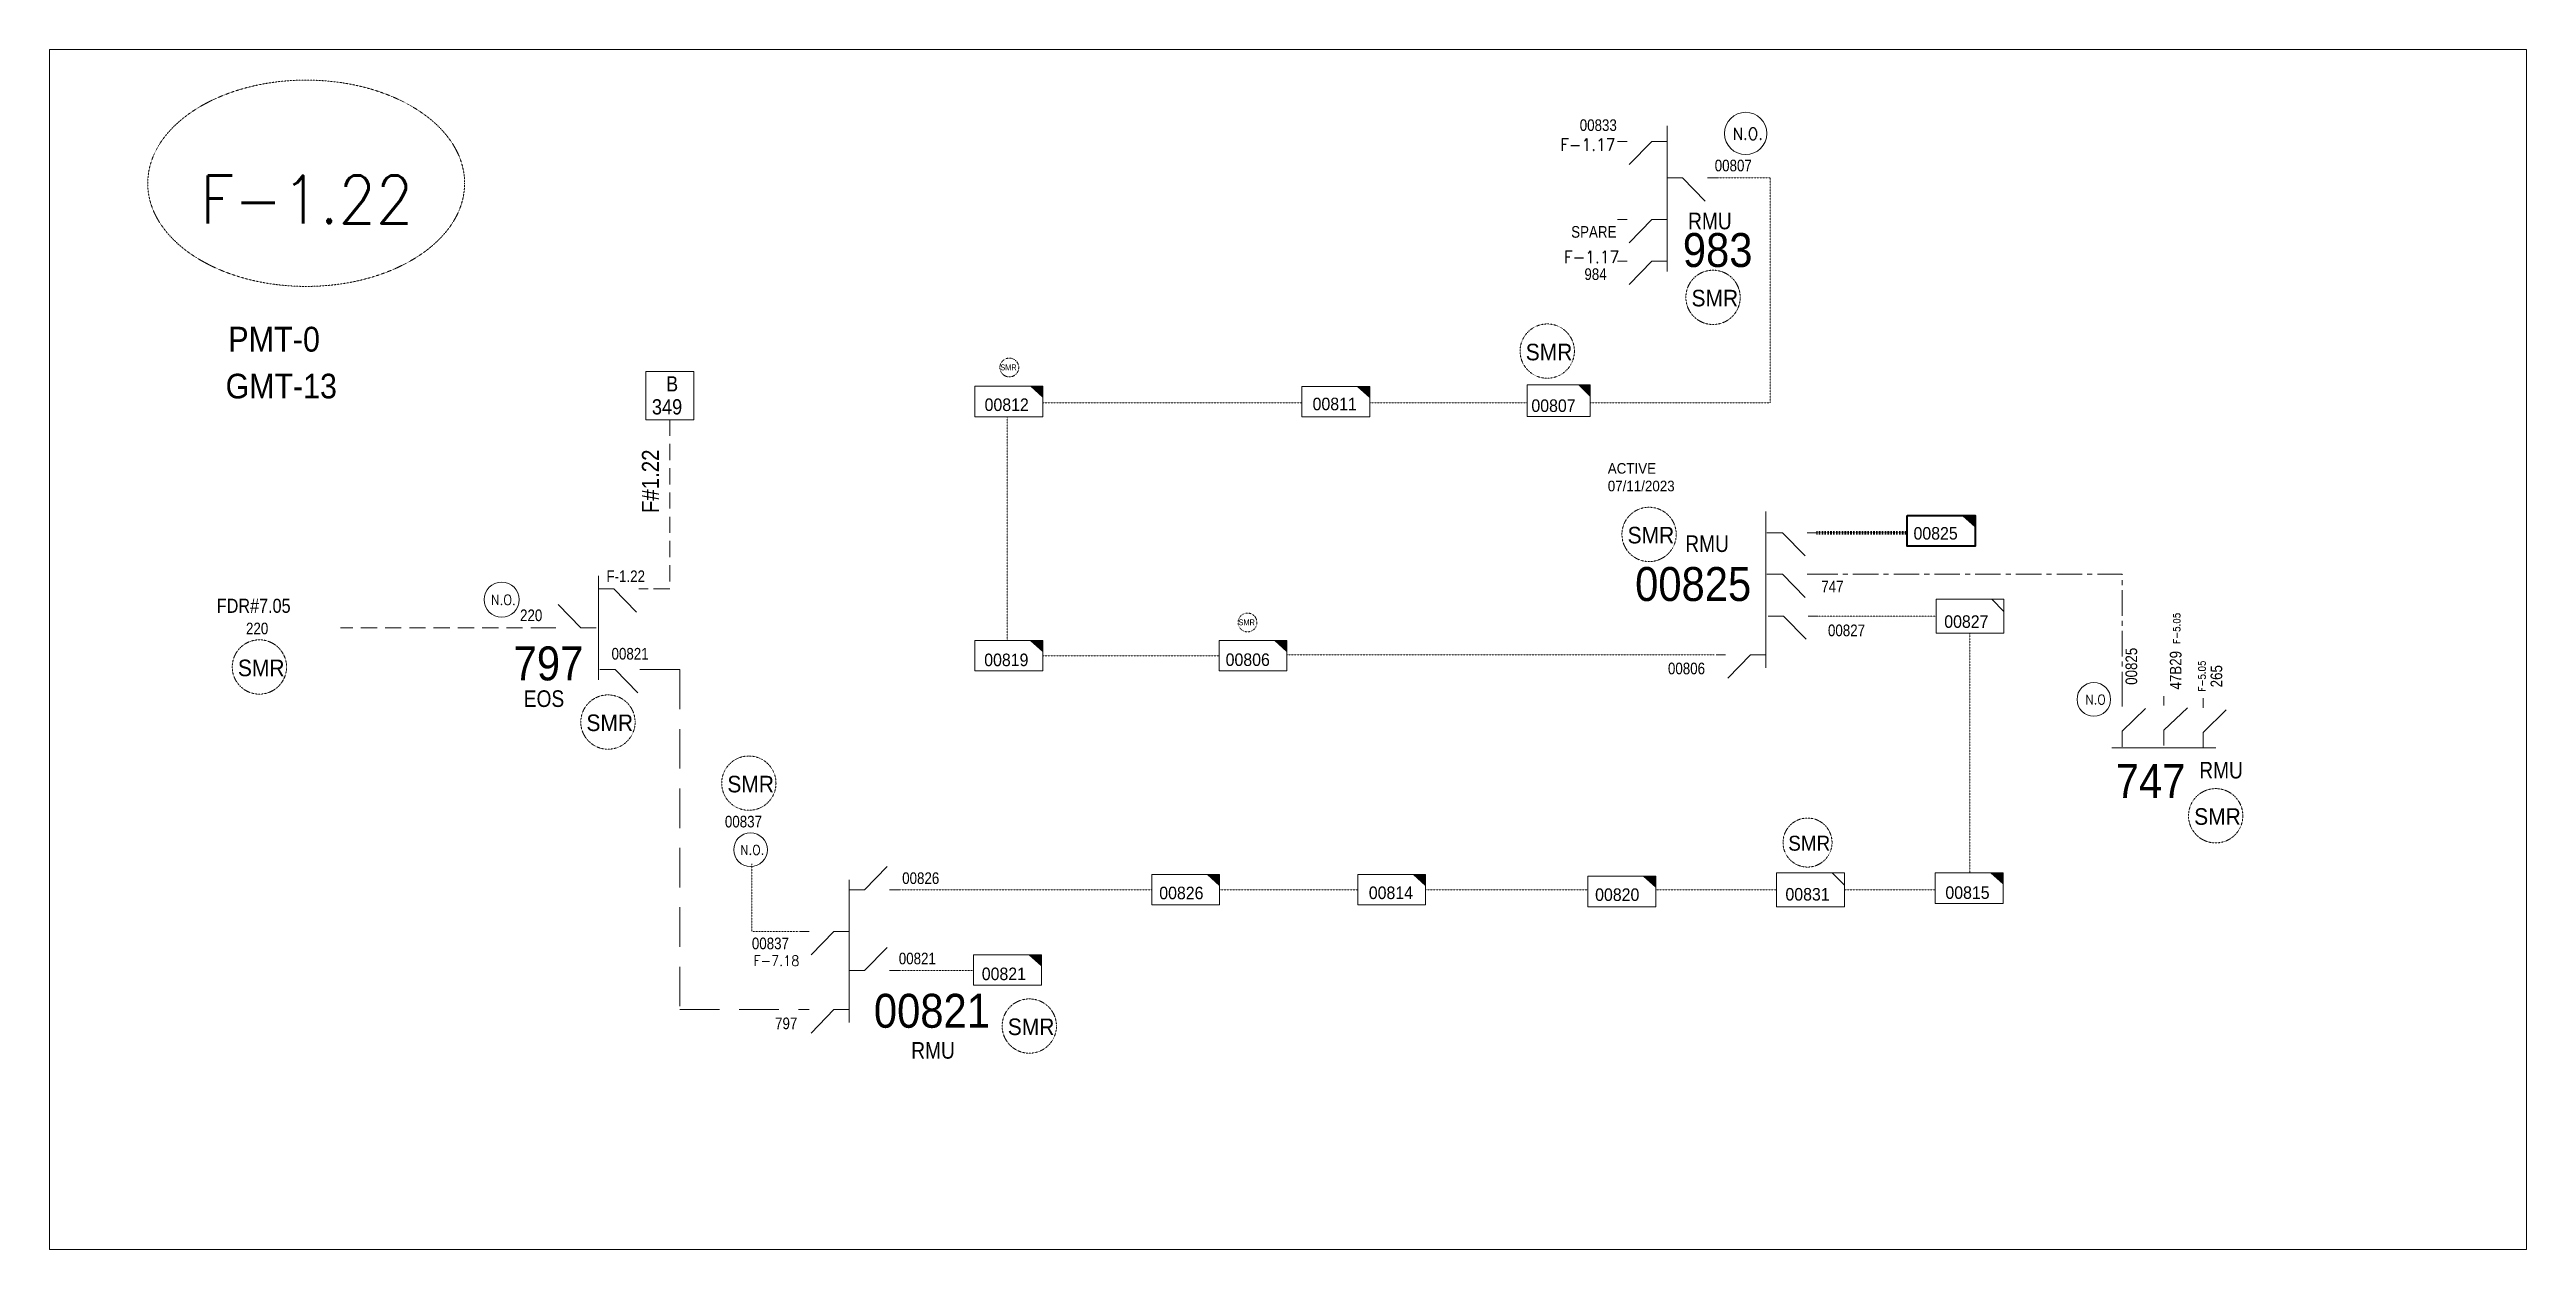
# Model space of a CAD drawing. Header units: metres. Extents: x 65984 to 144644, y -19036 to 23726.
# Drawn here: x 115214 to 116528, y 447 to 1083 of the extents above; entities that cross this region are included whole.
import ezdxf
from ezdxf.enums import TextEntityAlignment as Align

# ---------------------------------------------------------------- set-up
doc = ezdxf.new("R2010")
doc.units = ezdxf.units.M
doc.header["$MEASUREMENT"] = 0
for name, pattern in [('( Center )', [2, 1.25, -0.25, 0.25, -0.25]), ('DGN Style 3', [0.013877, 0, -0.013877]), ('HIDDEN2', [2381.25, 1587.5, -793.75])]:
    doc.linetypes.add(name, pattern=pattern)
doc.layers.get('0').update_dxf_attribs({"color": 95, "lineweight": 40})
for name, color, linetype, lineweight in [('d_eos', 111, 'Continuous', 40), ('d_eos no', 121, 'Continuous', 40), ('d_switch', 95, 'Continuous', 40), ('d_tf no', 6, 'Continuous', 40), ('d_ug cable', 95, 'Continuous', 40), ('d_ug main line', 95, 'Continuous', 40), ('FDR  1  05', 172, 'Continuous', 40), ('FDR  1  16', 234, 'Continuous', 40), ('FDR  5  05', 6, 'Continuous', 40), ('fedr no', 95, 'Continuous', 40), ('GRID STATION 01', 7, 'Continuous', 40), ('Level 37', 7, 'Continuous', 0), ('O H MAIN FEEDER', 4, 'Continuous', 100), ('SW N O', 114, 'Continuous', 30)]:
    doc.layers.add(name, color=color, linetype=linetype, lineweight=lineweight)
doc.styles.add('NASKHF', font='naskhf.shx', dxfattribs={"height": 8})
doc.styles.add('Style-Arial', font='arial.ttf')
doc.styles.add('Style-ENGINEERING', font='ENGINEERING.shx')
doc.styles.add('Style-msdefault', font='msdefault.shx')
doc.styles.add('Style-STANDARD', font='STANDARD.shx')

msp = doc.modelspace()

# ---------------------------------------------------------------- texts
at = {"layer": 'd_eos no', "color": 2, "linetype": 'Continuous', "lineweight": 13, "style": 'Style-Arial', "width": 0.88}
for s, p in [('983', (116080.4, 985.5)), ('747', (116309.9, 703.9)), ('00821', (115651.5, 582.1))]:
    msp.add_text(s, height=18, dxfattribs=at).set_placement(p, align=Align.TOP_LEFT)
at = {"layer": 'd_eos no', "color": 7, "linetype": 'Continuous', "lineweight": 13, "style": 'Style-Arial', "width": 0.88}
msp.add_text('PMT-0', height=13.18, dxfattribs=at).set_placement((115309.2, 935.8), align=Align.TOP_LEFT)
at = {"layer": 'd_eos no', "color": 121, "linetype": 'Continuous', "lineweight": 13, "style": 'Style-Arial', "width": 0.88}
msp.add_text('00825', height=18, dxfattribs=at).set_placement((116055.1, 808.4), align=Align.TOP_LEFT)
at = {"layer": 'd_eos no', "color": 2, "linetype": 'Continuous', "lineweight": 13, "style": 'Style-Arial', "width": 0.88}
msp.add_text('797', height=18, dxfattribs=at).set_placement((115460.5, 748.3))
at = {"layer": 'd_eos no', "color": 7, "linetype": 'Continuous', "lineweight": 13, "insert": (115307.8, 910.9), "char_height": 13.088, "attachment_point": 1, "style": 'NASKHF'}
msp.add_mtext('\\fArial|b0|i0|c178178|p39;\\H1x;\\W0.88;GMT-13\\P', dxfattribs=at)
at = {"layer": 'd_switch', "color": 74, "linetype": 'Continuous', "lineweight": 13, "style": 'Style-ENGINEERING', "width": 0.857143}
msp.add_text('00833', height=6.17, dxfattribs=at).set_placement((116045.4, 1045.8), align=Align.TOP_RIGHT)
at = {"layer": 'd_switch', "color": 2, "linetype": 'Continuous', "lineweight": 13, "style": 'Style-ENGINEERING', "width": 0.857143}
for s, p in [('00807', (116097.3, 1024.4)), ('SPARE', (116021.2, 989.2)), ('220', (115318.6, 778.9)), ('00837', (115572.5, 676.5)), ('00821', (115664.7, 603.9)), ('797', (115599.1, 569.5))]:
    msp.add_text(s, height=6.17, dxfattribs=at).set_placement(p, align=Align.TOP_LEFT)
at = {"layer": 'd_switch', "color": 74, "linetype": 'Continuous', "lineweight": 13, "style": 'Style-ENGINEERING', "width": 0.857143}
msp.add_text('984', height=6.17, dxfattribs=at).set_placement((116028.2, 966.8), align=Align.TOP_LEFT)
at = {"layer": 'd_switch', "color": 7, "linetype": 'Continuous', "lineweight": 13, "style": 'Style-ENGINEERING', "width": 0.857143}
for s, p in [('F-1.22', (115509.7, 806.6)), ('220', (115463.9, 785.9)), ('00821', (115512.4, 765.5)), ('00806', (116072.5, 757.7)), ('00837', (115586.8, 611.9))]:
    msp.add_text(s, height=6.17, dxfattribs=at).set_placement(p, align=Align.TOP_LEFT)
for s, rotation, p in [('747', 0.0004, (116165.6, 801.1)), ('00827', 0.0004, (116177, 777.9)), ('00825', 90, (116315.1, 765.6)), ('47B29', 90, (116338.6, 763.9)), ('265', 90, (116360.2, 756.4))]:
    msp.add_text(s, height=6.17, rotation=rotation, dxfattribs=at).set_placement(p, align=Align.TOP_RIGHT)
at = {"layer": 'd_switch', "color": 55, "linetype": 'Continuous', "lineweight": 30, "style": 'Style-msdefault', "width": 0.857143}
msp.add_text('FDR#7.05', height=7.49, dxfattribs=at).set_placement((115303.1, 791.6), align=Align.TOP_LEFT)
at = {"layer": 'd_switch', "color": 1, "linetype": 'Continuous', "lineweight": 13, "style": 'Style-ENGINEERING', "width": 0.857143}
msp.add_text('00826', height=6.17, dxfattribs=at).set_placement((115666.5, 646.5), align=Align.TOP_LEFT)
at = {"layer": 'd_tf no', "color": 1, "linetype": 'Continuous', "lineweight": 40, "style": 'Style-msdefault', "width": 0.945946}
for height, p in [(8.79, (116085, 955.4)), (8.79, (115997.1, 926.8)), (8.79, (116051.1, 829.7)), (8.79, (115314.3, 759.3)), (8.79, (115499.1, 730.2)), (8.79, (115573.8, 697.7)), (8.79, (116351.5, 680.5)), (7.91, (116136.3, 665.9)), (8.79, (115722.5, 569))]:
    msp.add_text('SMR', height=height, dxfattribs=at).set_placement(p, align=Align.TOP_LEFT)
at = {"layer": 'd_tf no', "color": 1, "linetype": 'Continuous', "lineweight": 13, "style": 'Style-msdefault', "width": 0.945946}
for s, p in [('00826', (115802.8, 638.9)), ('00814', (115913.9, 639))]:
    msp.add_text(s, height=6.66, dxfattribs=at).set_placement(p, align=Align.TOP_LEFT)
at = {"layer": 'd_tf no', "color": 2, "linetype": 'Continuous', "lineweight": 13, "style": 'Style-msdefault', "width": 0.945946}
msp.add_text('00821', height=6.66, dxfattribs=at).set_placement((115708.7, 596), align=Align.TOP_LEFT)
at = {"layer": 'd_tf no', "color": 121, "linetype": 'Continuous', "lineweight": 40, "insert": (116040.6, 863.5), "char_height": 5.6, "attachment_point": 1, "style": 'NASKHF'}
msp.add_mtext('\\Fmsdefault;\\H1x;\\W0.945946;ACTIVE\\P07/11/2023\\P', dxfattribs=at)
at = {"layer": 'FDR  5  05', "color": 2, "linetype": 'Continuous', "lineweight": 13, "style": 'Style-msdefault', "width": 0.945946}
for s, p in [('00812', (115710.2, 897.8)), ('00807', (116000.1, 897.3)), ('00806', (115838, 762.6)), ('00831', (116134.8, 638.2))]:
    msp.add_text(s, height=6.66, dxfattribs=at).set_placement(p, align=Align.TOP_LEFT)
at = {"layer": 'FDR  5  05', "color": 1, "linetype": 'Continuous', "lineweight": 13, "style": 'Style-msdefault', "width": 0.945946}
for s, p in [('00811', (115884.1, 898.2)), ('00827', (116219, 782.8)), ('00819', (115710, 762.5)), ('00820', (116033.9, 638)), ('00815', (116219.6, 639.1))]:
    msp.add_text(s, height=6.66, dxfattribs=at).set_placement(p, align=Align.TOP_LEFT)
at = {"layer": 'FDR  5  05', "color": 1, "linetype": 'Continuous', "lineweight": 40, "style": 'Style-msdefault', "width": 0.945946}
msp.add_text('00825', height=6.66, dxfattribs=at).set_placement((116202.7, 829.6), align=Align.TOP_LEFT)
at = {"layer": 'fedr no', "color": 2, "linetype": 'Continuous', "lineweight": 40, "attachment_point": 5, "style": 'Style-STANDARD'}
for s, insert, char_height in [('F-1.17', (116030, 1032.4), 6.57), ('F-1.17', (116032, 972.8), 6.57), ('F-7.18', (115599.8, 599.6), 5.47)]:
    msp.add_mtext(s, dxfattribs=dict(at, insert=insert, char_height=char_height))
at = {"layer": 'fedr no', "color": 6, "linetype": 'Continuous', "lineweight": 13, "insert": (115350.8, 1003.3), "char_height": 25.36, "attachment_point": 5, "style": 'Style-STANDARD'}
msp.add_mtext('F-1.22', dxfattribs=at)
at = {"layer": 'fedr no', "color": 2, "linetype": 'Continuous', "lineweight": 40, "char_height": 3.68, "attachment_point": 5, "rotation": 90, "style": 'Style-STANDARD'}
for insert in [(116342.3, 775.9), (116355.7, 750.6)]:
    msp.add_mtext('F-5.05', dxfattribs=dict(at, insert=insert))
at = {"layer": 'GRID STATION 01', "color": 1, "linetype": 'Continuous', "lineweight": 13, "style": 'Style-msdefault', "width": 0.888889}
for s, p in [('B', (115541.3, 909.6)), ('349', (115533.8, 897.4))]:
    msp.add_text(s, height=8.1, dxfattribs=at).set_placement(p, align=Align.TOP_LEFT)
at = {"layer": 'GRID STATION 01', "color": 1, "linetype": 'Continuous', "lineweight": 13, "style": 'Style-msdefault', "width": 0.9}
msp.add_text('F#1.22', height=9, rotation=90, dxfattribs=at).set_placement((115528.5, 837), align=Align.TOP_LEFT)
at = {"layer": 'Level 37', "color": 2, "linetype": 'Continuous', "lineweight": 13, "style": 'Style-msdefault', "width": 0.86}
for p in [(116106.3, 996.3), (116104.8, 825.2), (116377.3, 705.1), (115694.4, 556.5)]:
    msp.add_text('RMU', height=8.82, rotation=0.0004, dxfattribs=at).set_placement(p, align=Align.TOP_RIGHT)
at = {"layer": 'Level 37', "color": 1, "linetype": 'Continuous', "lineweight": 13, "ltscale": 0.81, "style": 'Style-msdefault', "width": 0.86}
for p in [(115727.2, 912.7), (115853.5, 777.5)]:
    msp.add_text('SMR', height=3.13, rotation=359.9996, dxfattribs=at).set_placement(p, align=Align.RIGHT)
at = {"layer": 'Level 37', "color": 2, "linetype": 'Continuous', "lineweight": 13, "style": 'Style-msdefault', "width": 0.86}
msp.add_text('EOS', height=8.82, rotation=359.9996, dxfattribs=at).set_placement((115487.3, 734.2), align=Align.RIGHT)

# ---------------------------------------------------------------- blocks, each defined once
blk = doc.blocks.new('*U1245')
at = {"layer": 'd_eos', "color": 2, "linetype": 'Continuous', "lineweight": 13, "ltscale": 1.126034}
for p, q in [((0.15, -13.36), (0.15, 17.24)), ((-5.07, 1.97), (-11.73, 8.84)), ((0.15, 13.44), (4.71, 13.44)), ((4.71, 13.44), (11.37, 6.58)), ((12, 13.44), (14.77, 13.44)), ((-12.36, 1.97), (-15.13, 1.97)), ((-0.51, 1.97), (-5.07, 1.97)), ((0.51, -10.36), (5.07, -10.36)), ((5.07, -10.36), (11.73, -17.22)), ((12.36, -10.36), (15.13, -10.36))]:
    blk.add_line(p, q, dxfattribs=at)
blk = doc.blocks.new('TF_8')
at = {"color": 0, "linetype": 'ByBlock', "lineweight": -2}
blk.add_line((6.3, 4.95), (9.9, 1.35), dxfattribs=at)
blk.add_3dface([(-10.1, 4.95), (9.9, 4.95), (9.9, -5.05), (-10.1, -5.05)], dxfattribs=at)
blk = doc.blocks.new('exist.us-1000kva')
at = {"color": 0, "linetype": 'ByBlock', "lineweight": -2, "flags": 128}
blk.add_lwpolyline([(40, 12.9), (32.8, 20), (40, 20)], close=True, dxfattribs=at)
at = {"color": 0, "linetype": 'ByBlock', "lineweight": -2, "extrusion": (0, 0, -1)}
blk.add_solid([(-40, 12.9), (-32.8, 20), (-40, 20)], dxfattribs=at)
at = {"color": 0, "linetype": 'ByBlock', "lineweight": -2, "xscale": 2, "yscale": 2}
blk.add_blockref('TF_8', (20.2, 10.1), dxfattribs=at)
blk = doc.blocks.new('*U1429')
at = {"layer": 'SW N O', "color": 3, "lineweight": 13, "ltscale": 0.426762}
blk.add_circle((0, 0), 16.8, dxfattribs=at)
at = {"layer": 'SW N O', "color": 3, "lineweight": 13, "style": 'Style-STANDARD'}
blk.add_text('N.O.', height=9.6, dxfattribs=at).set_placement((1.7, -0.2), align=Align.MIDDLE_CENTER)
blk = doc.blocks.new('*U893')
at = {"layer": 'SW N O', "color": 3, "lineweight": 13}
blk.add_circle((0, 0), 16.8, dxfattribs=at)
at = {"layer": 'SW N O', "color": 3, "lineweight": 13, "style": 'Style-STANDARD'}
blk.add_text('N.O.', height=9.6, dxfattribs=at).set_placement((1.7, -0.2), align=Align.MIDDLE_CENTER)
blk = doc.blocks.new('*U3520')
at = {"layer": 'SW N O', "color": 3, "lineweight": 13, "ltscale": 0.426762}
blk.add_circle((0, 0), 16.8, dxfattribs=at)
at = {"layer": 'SW N O', "color": 3, "lineweight": 13, "style": 'Style-STANDARD'}
blk.add_text('N.O', height=9.6, dxfattribs=at).set_placement((1.7, -0.2), align=Align.MIDDLE_CENTER)
blk = doc.blocks.new('*U3935')
at = {"layer": 'SW N O', "color": 3, "lineweight": 13, "ltscale": 0.426762}
blk.add_circle((0, 0), 16.8, dxfattribs=at)
at = {"layer": 'SW N O', "color": 3, "lineweight": 13, "style": 'Style-STANDARD'}
blk.add_text('N.O.', height=9.6, dxfattribs=at).set_placement((1.7, -0.2), align=Align.MIDDLE_CENTER)

# ---------------------------------------------------------------- linework, layer by layer
at = {"layer": 'd_eos', "color": 2, "linetype": 'Continuous', "lineweight": 13, "ltscale": 1.126034}
for p, q in [((116072.1, 965.2), (116072.1, 1042.4)), ((116050.8, 1034.1), (116045.8, 1034.1)), ((116063.9, 1034.1), (116051.9, 1021.8)), ((116072.1, 1034.1), (116063.9, 1034.1)), ((116072.1, 1014.7), (116080.3, 1014.7)), ((116080.3, 1014.7), (116092.3, 1002.4)), ((116093.5, 1014.7), (116098.4, 1014.7)), ((116050.8, 992.7), (116045.8, 992.7)), ((116063.9, 992.7), (116051.9, 980.3)), ((116072.1, 992.7), (116063.9, 992.7)), ((116050.8, 970.6), (116045.8, 970.6)), ((116063.9, 970.6), (116051.9, 958.2)), ((116072.1, 970.6), (116063.9, 970.6)), ((116124.4, 837.9), (116124.4, 754.9)), ((116125, 826.6), (116133.2, 826.6)), ((116133.2, 826.6), (116145.2, 814.3)), ((116146.3, 826.6), (116151.3, 826.6)), ((116125, 804.6), (116133.2, 804.6)), ((116133.2, 804.6), (116145.2, 792.3)), ((116146.3, 804.6), (116151.3, 804.6)), ((116125.6, 782.4), (116133.8, 782.4)), ((116133.8, 782.4), (116145.8, 770.1)), ((116146.9, 782.4), (116151.9, 782.4)), ((116103, 761.8), (116098, 761.8)), ((116116.2, 761.8), (116104.2, 749.4)), ((116124.4, 761.8), (116116.2, 761.8)), ((116313.3, 734.4), (116313.3, 739.4)), ((116335.5, 735), (116335.5, 740)), ((116356.2, 733.8), (116356.2, 738.8)), ((116313.3, 721.3), (116325.7, 733.3)), ((116335.5, 721.9), (116347.9, 733.8)), ((116356.2, 720.7), (116368.5, 732.7)), ((116307.9, 712.5), (116363, 712.5)), ((116313.3, 713.1), (116313.3, 721.3)), ((116335.5, 713.7), (116335.5, 721.9)), ((116356.2, 712.5), (116356.2, 720.7)), ((115646.6, 637.2), (115658.6, 649.6)), ((115638.4, 642.6), (115638.4, 566.9)), ((115638.4, 637.2), (115646.6, 637.2)), ((115659.8, 637.2), (115664.7, 637.2)), ((115617.1, 615.1), (115612.1, 615.1)), ((115630.2, 615.1), (115618.2, 602.7)), ((115638.4, 615.1), (115630.2, 615.1)), ((115646.6, 594.4), (115658.6, 606.7)), ((115638.4, 594.4), (115646.6, 594.4)), ((115659.8, 594.4), (115664.7, 594.4)), ((115617.1, 573.7), (115612.1, 573.7)), ((115630.2, 573.7), (115618.2, 561.3)), ((115638.4, 573.7), (115630.2, 573.7))]:
    msp.add_line(p, q, dxfattribs=at)
at = {"layer": 'd_ug cable', "color": 1, "linetype": 'DGN Style 3', "lineweight": 13}
msp.add_line((116097, 761.8), (115870.5, 761.8), dxfattribs=at)
at = {"layer": 'd_ug cable', "color": 2, "linetype": 'DGN Style 3', "lineweight": 13}
msp.add_line((115664.7, 594.4), (115704.3, 594.4), dxfattribs=at)
at = {"layer": 'd_ug cable', "color": 1, "linetype": 'DGN Style 3', "lineweight": 13, "flags": 128}
for points in [[(116098.4, 1014.7), (116126.7, 1014.7), (116126.7, 895.5), (116031.7, 895.5)], [(115878.4, 895.4), (115741.1, 895.4)], [(115997.8, 895.4), (115914.4, 895.4)], [(115722.2, 769.5), (115722.2, 888.1)], [(116214.6, 782.4), (116151.9, 782.4)], [(116232.6, 646.2), (116232.6, 773.3)], [(115834.6, 761.4), (115741, 761.4)], [(115586.7, 615.1), (115586.8, 651.1)], [(115664.7, 637.2), (115798.7, 637.2)], [(115834.8, 637.3), (115908, 637.3)], [(115944, 637.2), (116030, 637.2)], [(116066.4, 637.2), (116130, 637.2)], [(116166.3, 637.2), (116214.2, 637.2)], [(115611.6, 615.1), (115586.7, 615.1)]]:
    msp.add_lwpolyline(points, dxfattribs=at)
at = {"layer": 'd_ug cable', "color": 1, "linetype": 'HIDDEN2', "lineweight": 13, "ltscale": 0.0054}
for points in [[(115543.3, 886.5), (115543.3, 796.9), (115531.8, 796.9)], [(115478.1, 776.2), (115368.7, 776.2)]]:
    msp.add_lwpolyline(points, dxfattribs=at)
at = {"layer": 'd_ug cable', "color": 1, "linetype": 'DGN Style 3', "lineweight": 100, "flags": 128}
msp.add_lwpolyline([(116151.3, 826.6), (116199.3, 826.6)], dxfattribs=at)
at = {"layer": 'd_ug cable', "color": 2, "linetype": 'DGN Style 3', "lineweight": 13}
for centre, radius in [((116096.4, 951.4), 14.4), ((116008.5, 922.9), 14.4), ((115723.3, 914.2), 4.99), ((116062.5, 825.7), 14.4), ((115849.6, 779), 4.99), ((115325.7, 755.4), 14.4), ((115510.5, 726.2), 14.4), ((115585.2, 693.8), 14.4), ((116362.9, 676.5), 14.4), ((116146.5, 662.3), 13), ((115733.9, 565), 14.4)]:
    msp.add_circle(centre, radius, dxfattribs=at)
at = {"layer": 'd_ug main line', "color": 1, "linetype": 'HIDDEN2', "lineweight": 13, "ltscale": 0.01323}
msp.add_lwpolyline([(115532.5, 754), (115548.6, 754), (115548.6, 573.7), (115612.1, 573.7)], dxfattribs=at)
at = {"layer": 'FDR  1  16', "color": 1, "linetype": '( Center )', "lineweight": 13, "ltscale": 10.8, "flags": 128}
msp.add_lwpolyline([(116313.3, 739.4), (116313.3, 804.6), (116151.3, 804.6)], dxfattribs=at)
at = {"layer": 'fedr no', "color": 82, "linetype": 'DGN Style 3', "lineweight": 13, "true_color": 0x1dc70e}
msp.add_ellipse((115350.5, 1011.9), major_axis=(84, 0), ratio=0.651175, dxfattribs=at)
at = {"layer": 'GRID STATION 01', "color": 1, "lineweight": 13, "ltscale": 0.379284, "flags": 128}
msp.add_lwpolyline([(115556, 912.1), (115530.5, 912.1), (115530.5, 886.5), (115556, 886.5)], close=True, dxfattribs=at)
at = {"layer": 'O H MAIN FEEDER', "color": 140, "linetype": 'Continuous', "lineweight": 13, "flags": 128}
msp.add_lwpolyline([(115214.4, 1082.8), (116527.7, 1082.8), (116527.7, 446.5), (115214.4, 446.5)], close=True, dxfattribs=at)

# ---------------------------------------------------------------- block references
at = {"layer": 'd_eos', "color": 2, "linetype": 'Continuous', "lineweight": 13, "ltscale": 1.126034, "xscale": 1.8, "yscale": 1.8, "zscale": 1.8}
msp.add_blockref('*U1245', (115505.2, 772.7), dxfattribs=at)
at = {"layer": 'FDR  1  05', "color": 2, "linetype": 'Continuous', "lineweight": 13, "zscale": 0.7681720799818282}
for name, p, xscale, yscale in [('exist.us-1000kva', (115705.1, 888.1), 0.9, 0.81), ('exist.us-1000kva', (115834.5, 753.3), 0.9, 0.81), ('TF_8', (116148.3, 637.3), 1.8, 1.8), ('exist.us-1000kva', (115704.3, 586.6), 0.9, 0.81)]:
    msp.add_blockref(name, p, dxfattribs=dict(at, xscale=xscale, yscale=yscale))
at = {"layer": 'FDR  1  05', "color": 1, "linetype": 'Continuous', "lineweight": 13, "zscale": 0.7681720799818282}
for name, p, xscale, yscale in [('exist.us-1000kva', (115878.4, 888), 0.9, 0.81), ('TF_8', (116232.8, 782.4), 1.8, 1.8), ('exist.us-1000kva', (115705, 753.3), 0.9, 0.81), ('exist.us-1000kva', (115798.8, 629.2), 0.9, 0.81), ('exist.us-1000kva', (115908, 629.2), 0.9, 0.81), ('exist.us-1000kva', (116030.1, 628.3), 0.9, 0.81), ('exist.us-1000kva', (116214.2, 630), 0.9, 0.81)]:
    msp.add_blockref(name, p, dxfattribs=dict(at, xscale=xscale, yscale=yscale))
at = {"layer": 'FDR  1  05', "color": 2, "linetype": 'Continuous', "lineweight": 13, "xscale": 0.8346540986106592, "yscale": 0.8346540986106592, "zscale": 0.7681720799818282, "rotation": 359.9999999999999}
msp.add_blockref('exist.us-1000kva', (115997.8, 888.3), dxfattribs=at)
at = {"layer": 'FDR  1  05', "color": 1, "linetype": 'Continuous', "lineweight": 40, "xscale": 0.9, "yscale": 0.81, "zscale": 0.7681720799818282}
msp.add_blockref('exist.us-1000kva', (116199.3, 819.5), dxfattribs=at)
at = {"layer": 'SW N O', "color": 3, "lineweight": 13}
for name, p, xscale, yscale, zscale in [('*U893', (116113.7, 1038.3), 0.6676178531775693, 0.6676178531775693, 0.6676178531775693), ('*U3935', (115454.1, 791.1), 0.5545059803147633, 0.5545059803147633, 0.5545059803147633), ('*U3520', (116298.3, 738.2), 0.5311250343759859, 0.5311250343759859, 0.5311250343759859), ('*U1429', (115586.1, 658.5), 0.5311250343759859, 0.5311250343759859, 0.5311250343759859)]:
    msp.add_blockref(name, p, dxfattribs=dict(at, xscale=xscale, yscale=yscale, zscale=zscale))

msp.set_redraw_order([(e.dxf.handle, doc.entitydb.next_handle()) for e in msp.query("TEXT MTEXT ATTDEF DIMENSION ARC_DIMENSION")])  # texts and dimensions are drawn at this point

doc.saveas('drawing.dxf')
